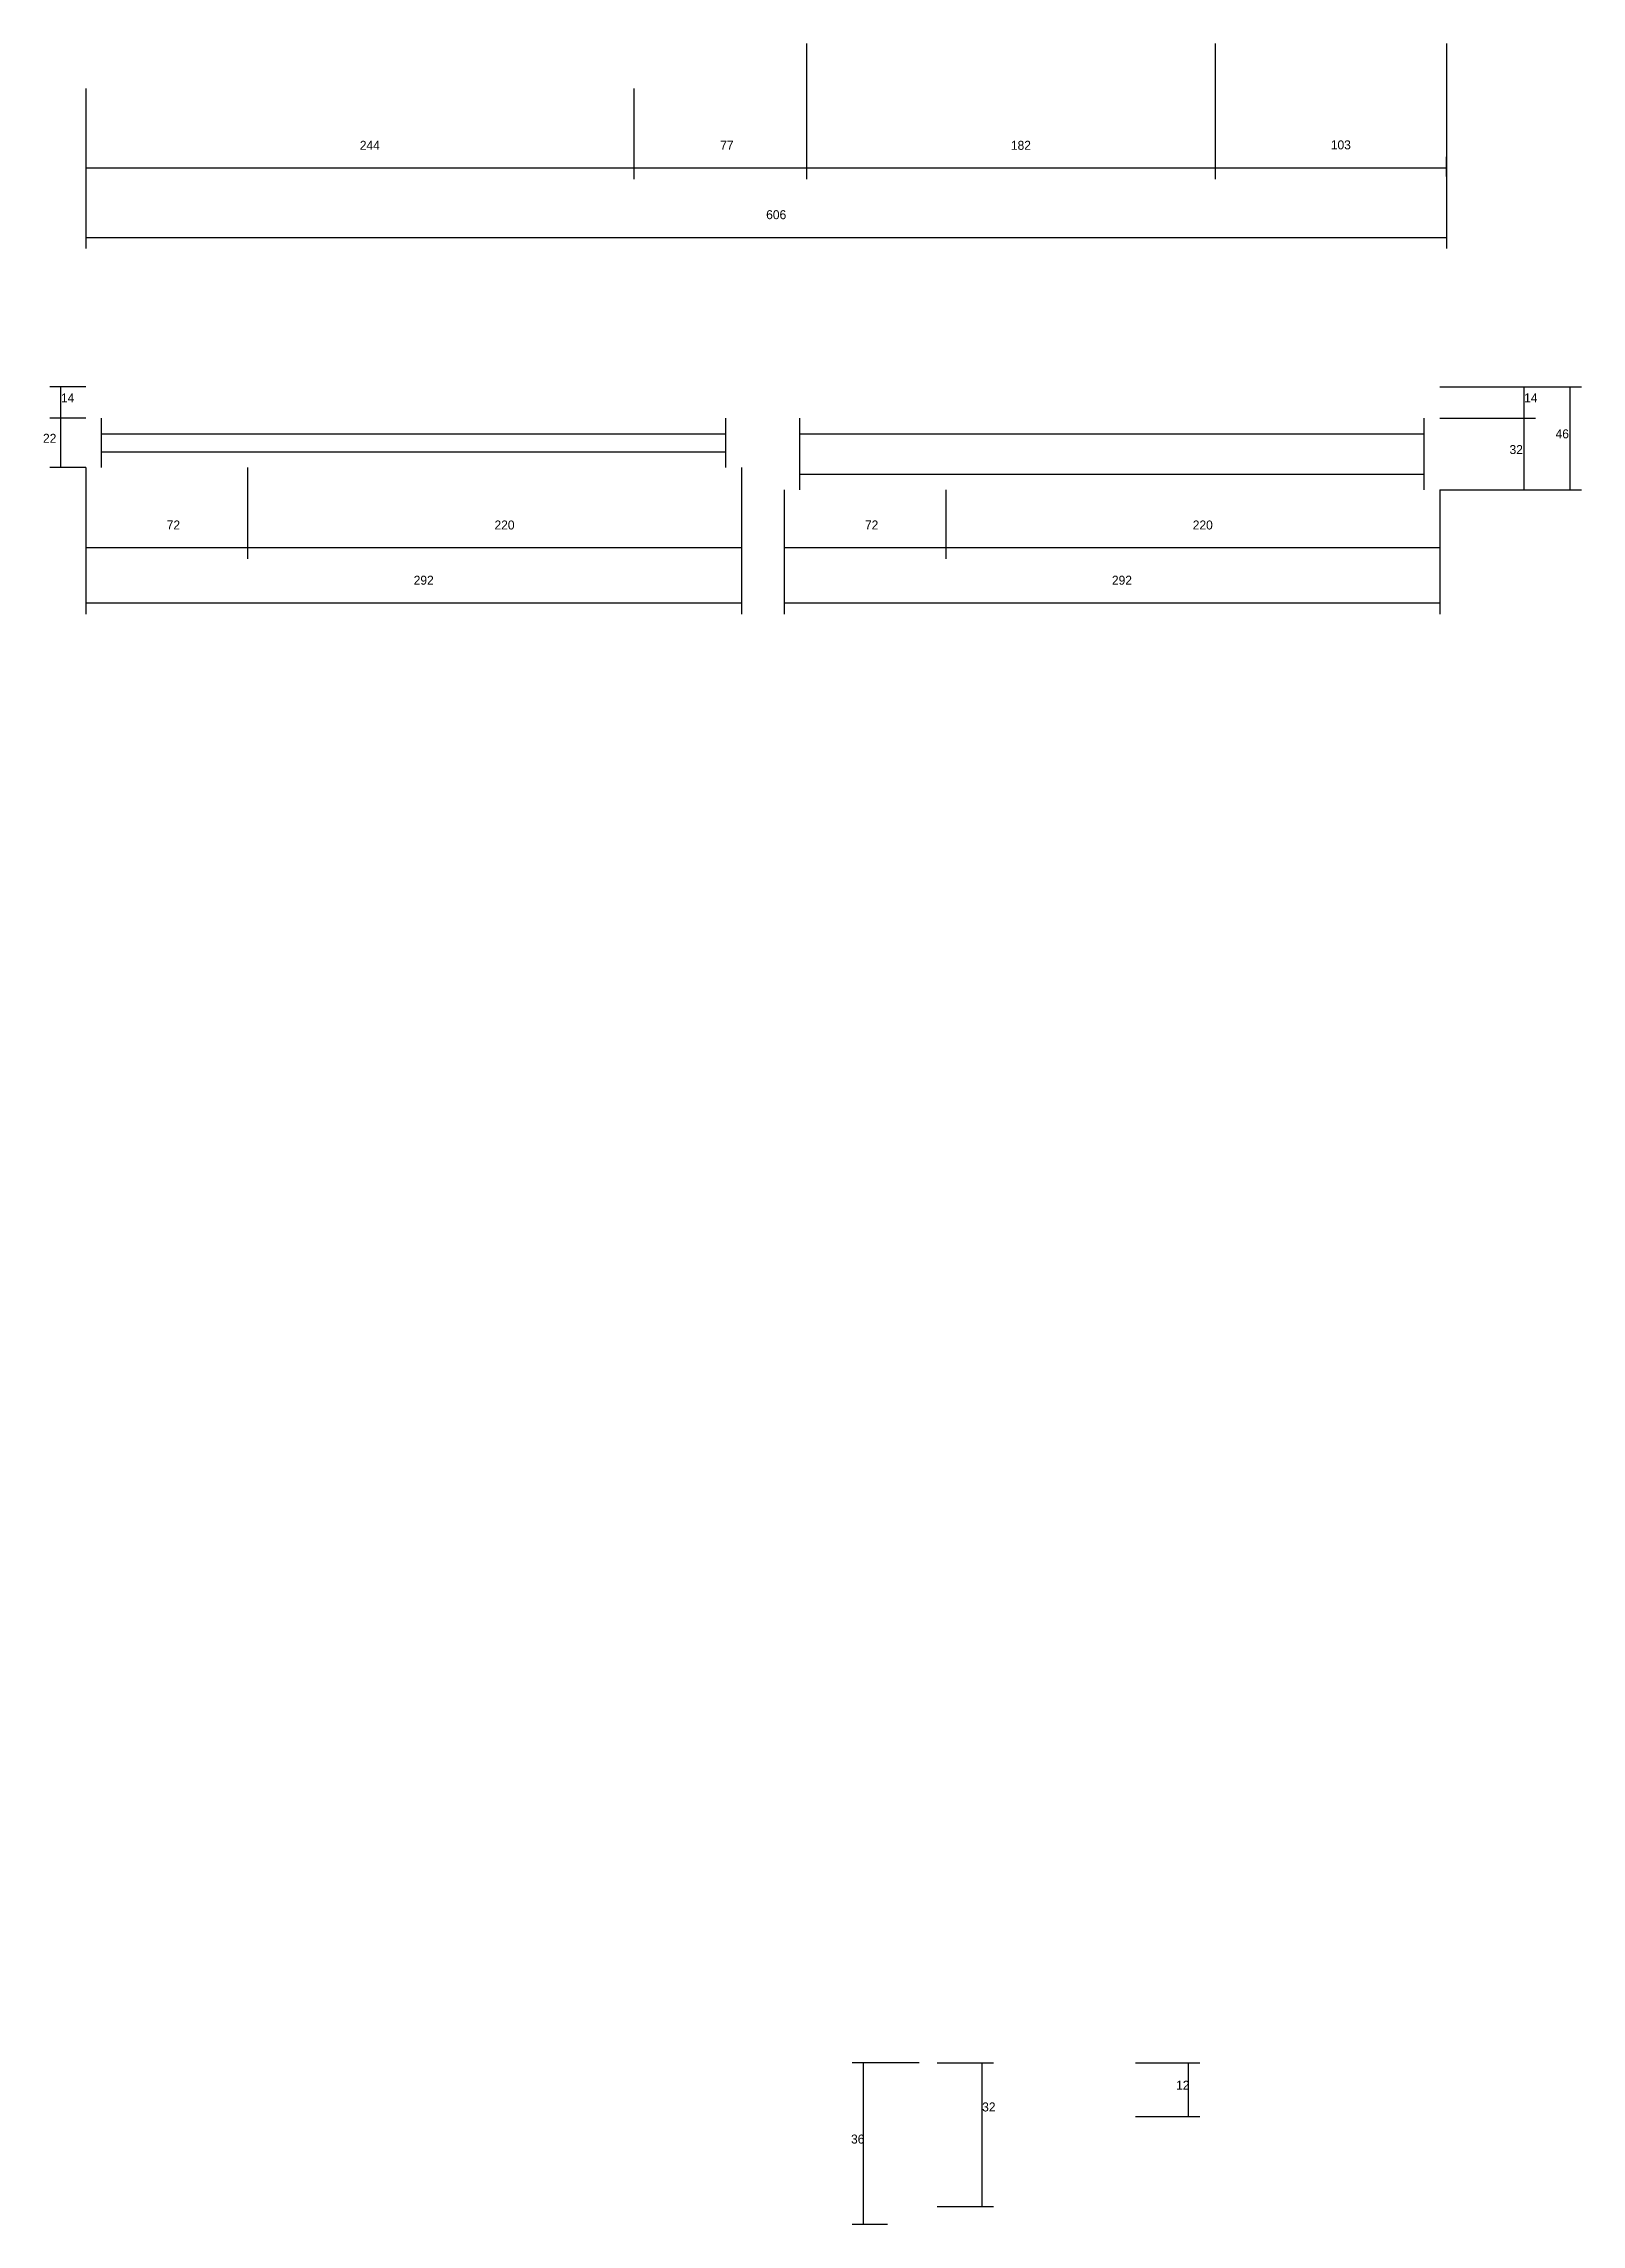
# Model space of a CAD drawing. Header units: metres. Extents: x 129251 to 133537, y 28019 to 29041.
# Drawn here: x 131340 to 132025, y 28070 to 29041 of the extents above; entities that cross this region are included whole.
import ezdxf

# ---------------------------------------------------------------- set-up
doc = ezdxf.new("R2010")
doc.units = ezdxf.units.M
for name, color, linetype in [('COTA', 241, 'Continuous'), ('Cota Seção (2x)', 4, 'Continuous'), ('SARR_2.2x7', 40, 'Continuous')]:
    doc.layers.add(name, color=color, linetype=linetype)

msp = doc.modelspace()

# ---------------------------------------------------------------- texts
at = {"layer": 'COTA'}
for s, p in [('244', (131480.6, 28994)), ('77', (131641.1, 28994)), ('182', (131770.6, 28994)), ('103', (131913.1, 28994.2)), ('606', (131661.6, 28963.1)), ('14', (131347.5, 28881.5)), ('14', (131999.2, 28881.5)), ('22', (131339.5, 28863.5)), ('46', (132013.2, 28865.5)), ('32', (131992.7, 28858.5)), ('72', (131394.6, 28824.9)), ('220', (131540.6, 28824.9)), ('72', (131705.6, 28824.9)), ('220', (131851.6, 28824.9)), ('292', (131504.6, 28800.3)), ('292', (131815.6, 28800.3)), ('12', (131844.2, 28130)), ('36', (131699.4, 28106))]:
    msp.add_text(s, height=4, dxfattribs=at).set_placement(p)
at = {"layer": 'Cota Seção (2x)'}
msp.add_text('32', height=4, dxfattribs=at).set_placement((131757.8, 28120.3))

# ---------------------------------------------------------------- linework, layer by layer
at = {"layer": 'COTA'}
for p, q in [((131679.6, 29041.3), (131679.6, 28980.9)), ((131861.6, 29041.3), (131861.6, 28980.9)), ((131964.6, 29041.3), (131964.6, 28950)), ((131358.6, 29021.3), (131358.6, 28980.9)), ((131358.6, 29021.3), (131358.6, 28950)), ((131602.6, 29021.3), (131602.6, 28980.9)), ((131602.6, 29021.3), (131602.6, 28980.9)), ((131679.6, 29021.3), (131679.6, 28980.9)), ((131861.6, 29021.3), (131861.6, 28980.9)), ((131358.6, 28985.9), (131602.6, 28985.9)), ((131602.6, 28985.9), (131679.6, 28985.9)), ((131679.6, 28985.9), (131861.6, 28985.9)), ((131861.6, 28985.9), (131964.6, 28985.9)), ((131964.6, 28982.1), (131964.6, 28990.9)), ((131358.6, 28955), (131964.6, 28955)), ((131358.6, 28888.5), (131342.5, 28888.5)), ((131347.5, 28874.5), (131347.5, 28888.5)), ((131961.6, 28888.5), (132004.2, 28888.5)), ((131961.6, 28888.5), (132024.7, 28888.5)), ((131999.2, 28874.5), (131999.2, 28888.5)), ((132019.7, 28842.5), (132019.7, 28888.5)), ((131358.6, 28874.5), (131342.5, 28874.5)), ((131358.6, 28874.5), (131342.5, 28874.5)), ((131347.5, 28852.5), (131347.5, 28874.5)), ((131961.6, 28874.5), (132004.2, 28874.5)), ((131961.6, 28874.5), (132004.2, 28874.5)), ((131999.2, 28842.5), (131999.2, 28874.5)), ((131358.6, 28852.5), (131342.5, 28852.5)), ((131358.6, 28852.5), (131358.6, 28811.8)), ((131358.6, 28852.5), (131358.6, 28787.2)), ((131430.6, 28852.5), (131430.6, 28811.8)), ((131430.6, 28852.5), (131430.6, 28811.8)), ((131650.6, 28852.5), (131650.6, 28811.8)), ((131650.6, 28852.5), (131650.6, 28787.2)), ((131669.6, 28842.5), (131669.6, 28811.8)), ((131669.6, 28842.5), (131669.6, 28787.2)), ((131741.6, 28842.5), (131741.6, 28811.8)), ((131741.6, 28842.5), (131741.6, 28811.8)), ((131961.6, 28842.5), (131961.6, 28811.8)), ((131961.6, 28842.5), (131961.6, 28787.2)), ((131961.6, 28842.5), (132004.2, 28842.5)), ((131961.6, 28842.5), (132024.7, 28842.5)), ((131358.6, 28816.8), (131430.6, 28816.8)), ((131430.6, 28816.8), (131650.6, 28816.8)), ((131669.6, 28816.8), (131741.6, 28816.8)), ((131741.6, 28816.8), (131961.6, 28816.8)), ((131358.6, 28792.2), (131650.6, 28792.2)), ((131669.6, 28792.2), (131961.6, 28792.2)), ((131729.7, 28142), (131699.9, 28142)), ((131704.9, 28070), (131704.9, 28142)), ((131826.1, 28142), (131854.7, 28142)), ((131849.7, 28118), (131849.7, 28142)), ((131826.1, 28118), (131854.7, 28118)), ((131715.7, 28070), (131699.9, 28070))]:
    msp.add_line(p, q, dxfattribs=at)
at = {"layer": 'Cota Seção (2x)'}
for p, q in [((131737.8, 28142), (131762.8, 28142)), ((131757.8, 28078), (131757.8, 28142)), ((131737.8, 28078), (131762.8, 28078))]:
    msp.add_line(p, q, dxfattribs=at)
at = {"layer": 'SARR_2.2x7'}
for p, q in [((131365.6, 28852.5), (131365.6, 28874.5)), ((131365.6, 28867.5), (131430.6, 28867.5)), ((131430.6, 28867.5), (131643.6, 28867.5)), ((131643.6, 28852.5), (131643.6, 28874.5)), ((131676.6, 28842.5), (131676.6, 28874.5)), ((131676.6, 28867.5), (131741.6, 28867.5)), ((131741.6, 28867.5), (131954.6, 28867.5)), ((131954.6, 28842.5), (131954.6, 28874.5)), ((131365.6, 28859.5), (131430.6, 28859.5)), ((131430.6, 28859.5), (131643.6, 28859.5)), ((131676.6, 28849.5), (131741.6, 28849.5)), ((131741.6, 28849.5), (131954.6, 28849.5))]:
    msp.add_line(p, q, dxfattribs=at)

msp.set_redraw_order([(e.dxf.handle, doc.entitydb.next_handle()) for e in msp.query("TEXT MTEXT ATTDEF DIMENSION ARC_DIMENSION")])  # texts and dimensions are drawn at this point

doc.saveas('drawing.dxf')
